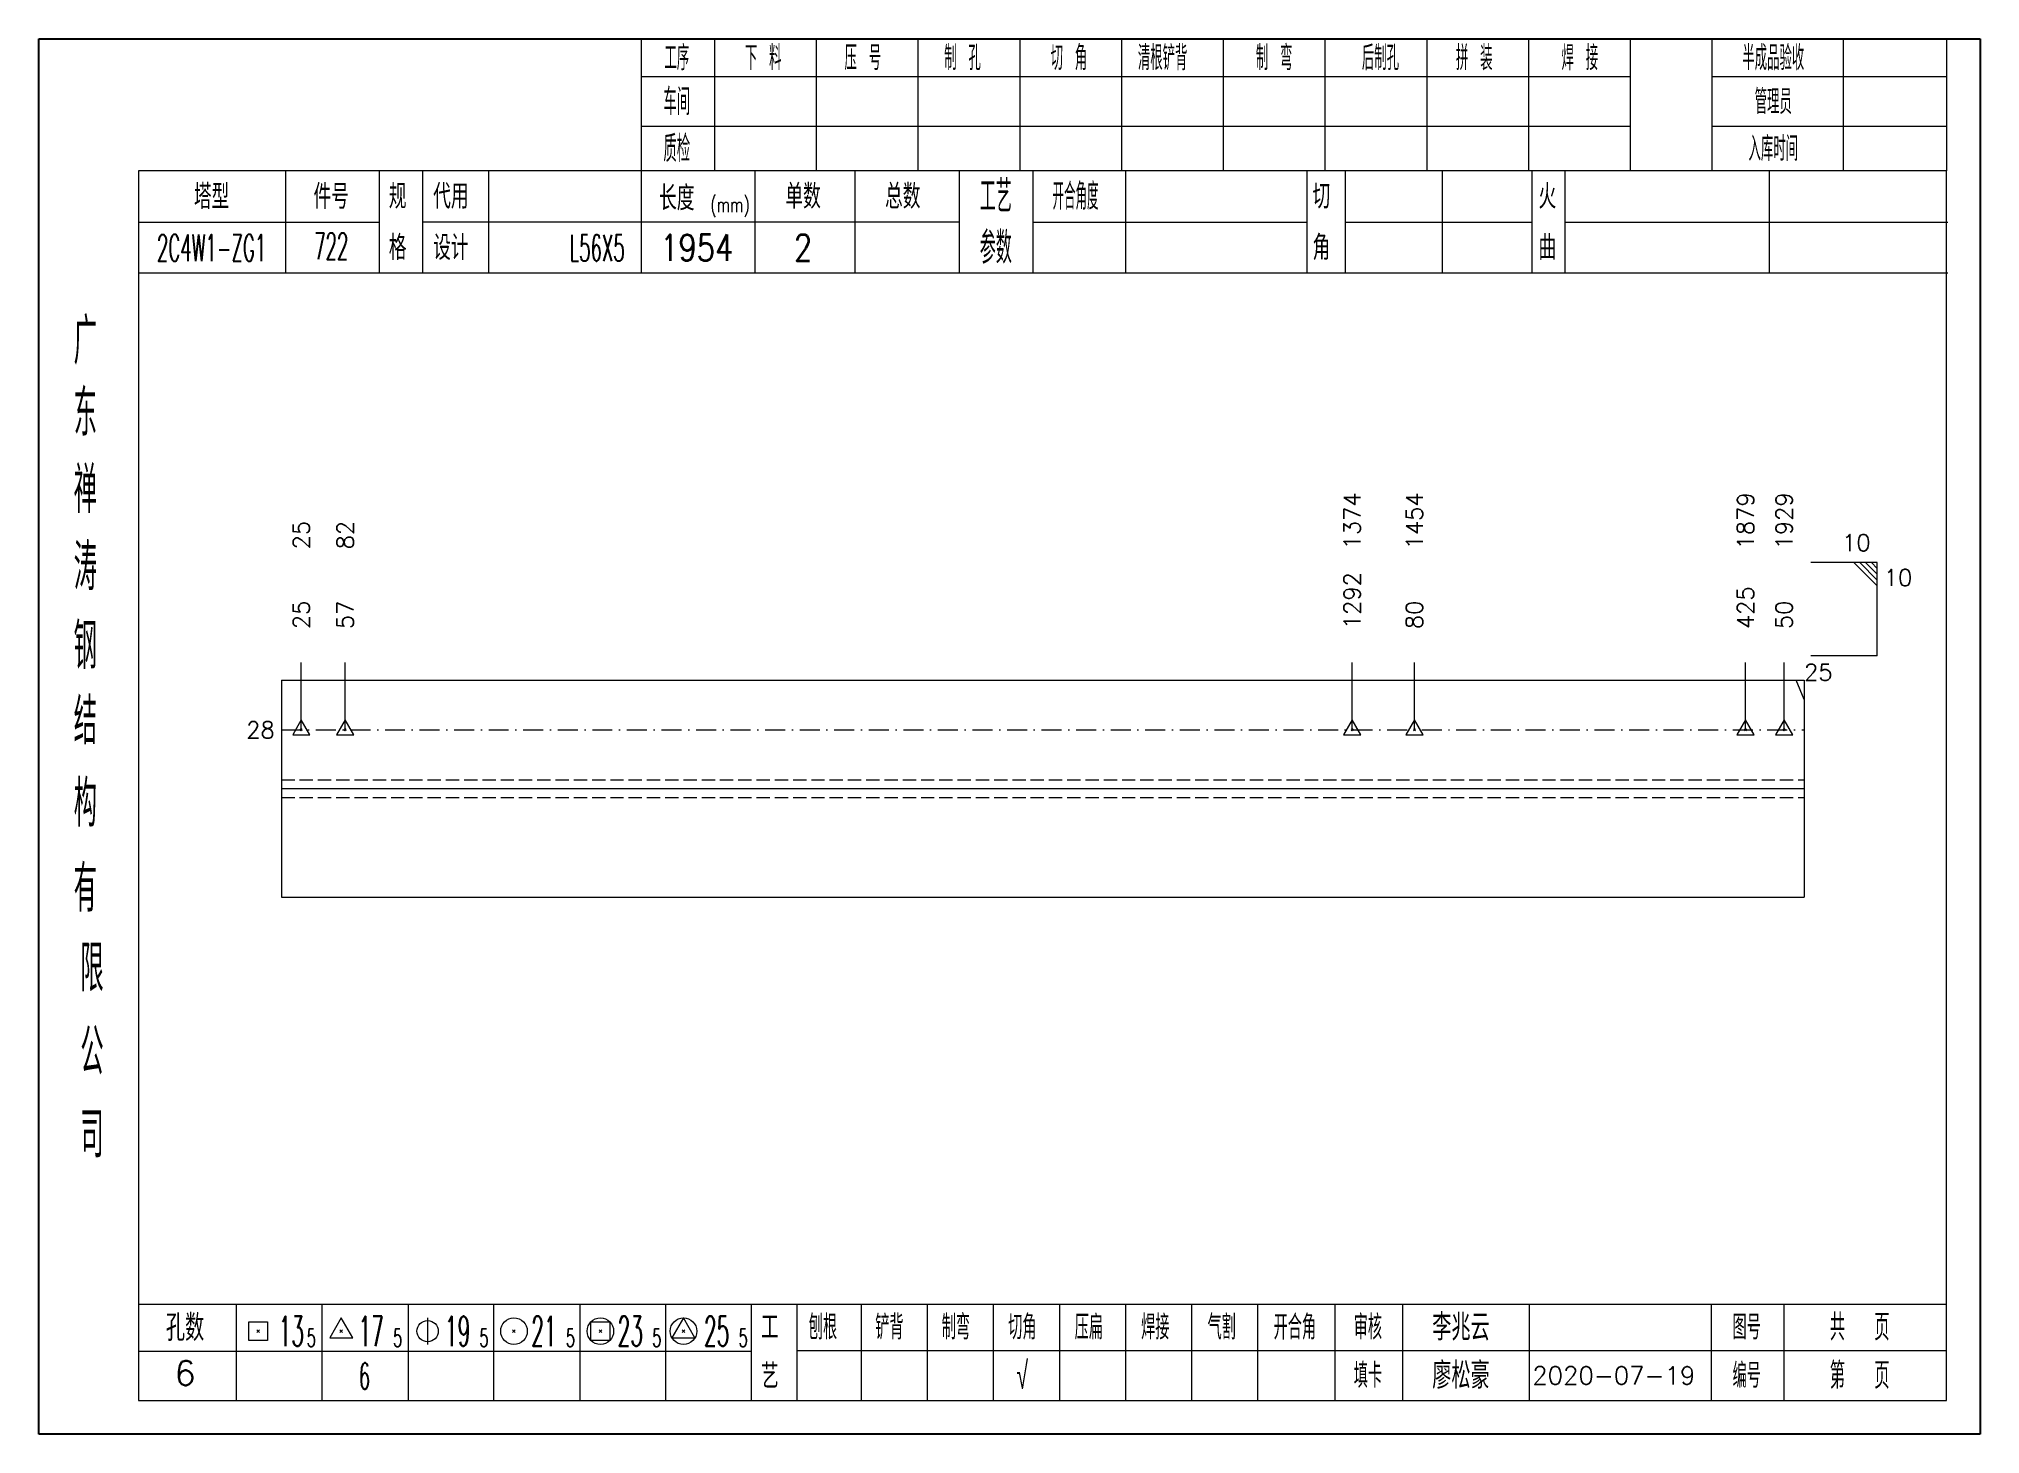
# Model space of a CAD drawing. Extents: x 154981 to 165753, y -86801 to -82885.
# Drawn here: x 162320.6 to 162612.7, y -83126.7 to -82916.7 of the extents above; entities that cross this region are included whole.
import ezdxf
from ezdxf.enums import TextEntityAlignment as Align

# ---------------------------------------------------------------- set-up
doc = ezdxf.new("R2010")
doc.units = 0
doc.header["$MEASUREMENT"] = 0
doc.linetypes.add('一点画线', pattern=[5.2, 3, -1, 0.2, -1])
doc.linetypes.add('虚线', pattern=[2.75, 2, -0.75])
doc.layers.get('0').update_dxf_attribs({"linetype": 'CONTINUOUS', "lineweight": 25})
for name, color, linetype, lineweight in [('1', 7, 'CONTINUOUS', 25), ('4', 7, 'CONTINUOUS', 25), ('5', 7, 'CONTINUOUS', 25)]:
    doc.layers.add(name, color=color, linetype=linetype, lineweight=lineweight)
doc.styles.get("Standard").update_dxf_attribs({"font": 'simplex.shx', "width": 0.7, "height": 3, "bigfont": 'gbhzfs.shx'})

msp = doc.modelspace()

# ---------------------------------------------------------------- texts
at = {"color": 7, "linetype": 'Continuous', "lineweight": 13}
for s, p in [('1374', (162518.20469, -82993.52383)), ('1454', (162527.58565, -82993.52383)), ('1879', (162577.42201, -82993.52383)), ('1929', (162583.21666, -82993.52383)), ('25', (162360.08666, -82993.52383)), ('82', (162366.70215, -82993.52383))]:
    msp.add_text(s, height=2.5, rotation=90, dxfattribs=at).set_placement(p, align=Align.MIDDLE_LEFT)
msp.add_text('10', height=2.5, dxfattribs=at).set_placement((162596.21666, -82994.52383), align=Align.BOTTOM_RIGHT)
msp.add_text('10', height=2.5, dxfattribs=at).set_placement((162598.21666, -82996.52383), align=Align.TOP_LEFT)
at = {"color": 4, "linetype": 'Continuous', "lineweight": 9}
for s, p in [('1292', (162518.20469, -83005.52383)), ('425', (162577.42201, -83005.52383)), ('25', (162360.08666, -83005.52383)), ('57', (162366.70215, -83005.52383)), ('80', (162527.58565, -83005.52383)), ('50', (162583.21666, -83005.52383))]:
    msp.add_text(s, height=2.5, rotation=90, dxfattribs=at).set_placement(p, align=Align.MIDDLE_LEFT)
at = {"color": 7, "linetype": 'Continuous', "lineweight": 13}
msp.add_text('25', height=2.5, dxfattribs=at).set_placement((162586.21666, -83012.02383), align=Align.MIDDLE_LEFT)
msp.add_text('28', height=2.5, dxfattribs=at).set_placement((162356.08666, -83020.68455), align=Align.MIDDLE_RIGHT)
at = {"layer": '4', "color": 1, "linetype": 'Continuous', "lineweight": 25}
for s, height, width, p in [('工序', 3.7, 0.7, (162416.58666, -82919.56733)), ('下 料', 3.7, 0.7, (162429.58666, -82919.56733)), ('压 号', 3.7, 0.7, (162444.58666, -82919.56733)), ('制 孔', 3.7, 0.7, (162459.58666, -82919.56733)), ('切 角', 3.7, 0.7, (162475.58666, -82919.56733)), ('清根铲背 ', 3.7, 0.7, (162490.58666, -82919.56733)), (' 制 弯', 3.7, 0.7, (162505.58666, -82919.56733)), (' 后制孔', 3.7, 0.7, (162521.58666, -82919.56733)), ('拼 装', 3.7, 0.7, (162536.58666, -82919.56733)), (' 焊 接', 3.7, 0.7, (162551.58666, -82919.56733)), ('半成品验收', 3.7, 0.7, (162581.58666, -82919.56733)), ('车间', 4, 0.7, (162416.58666, -82926.16733)), ('管理员', 3.7, 0.7, (162581.58666, -82926.16733)), ('质检', 4, 0.7, (162416.58666, -82933.22733)), ('入库时间', 3.7, 0.7, (162581.58666, -82933.22733)), ('工艺', 4.8, 0.7, (162464.58666, -82940.40733)), ('开合角度', 4, 0.6, (162476.58666, -82940.40733)), ('(mm)', 2.24, 0.7, (162424.58666, -82941.66733)), ('2C4W1-ZG1', 4, 0.5, (162346.58666, -82948.14733)), ('722', 4, 0.5, (162364.58666, -82947.89733)), ('L56X5', 4, 0.5, (162404.58666, -82948.16733)), ('1954', 4, 0.8, (162419.58666, -82948.11733)), ('2', 4, 0.8, (162435.58666, -82948.11733)), ('参数', 4.8, 0.7, (162464.58666, -82948.11733)), ('广', 6.96, 0.7, (162327.58666, -82962.19733)), ('东', 6.96, 0.7, (162327.58666, -82972.98733)), ('禅', 6.96, 0.7, (162327.58666, -82984.57733)), ('涛', 6.96, 0.7, (162327.58666, -82996.17733)), ('钢', 6.96, 0.7, (162327.58666, -83008.06733)), ('结', 6.96, 0.7, (162327.58666, -83019.37733)), ('构', 6.96, 0.7, (162327.58666, -83031.75733)), ('有', 6.96, 0.7, (162327.58666, -83044.56733)), ('限', 6.96, 0.7, (162328.58666, -83056.56733)), ('公', 6.96, 0.7, (162328.58666, -83069.10733)), ('司', 6.96, 0.7, (162328.58666, -83081.58733)), ('13', 4.47, 0.5, (162358.58666, -83111.16733)), ('5', 2.68, 0.6, (162361.58666, -83112.16733)), ('17', 4.47, 0.5, (162370.58666, -83111.16733)), ('5', 2.68, 0.6, (162374.58666, -83112.16733)), ('19', 4.47, 0.5, (162383.58666, -83111.16733)), ('5', 2.68, 0.6, (162387.58666, -83112.16733)), ('21', 4.47, 0.5, (162396.58666, -83111.16733)), ('5', 2.68, 0.6, (162400.58666, -83112.16733)), ('23', 4.47, 0.5, (162409.58666, -83111.16733)), ('5', 2.68, 0.6, (162413.58666, -83112.16733)), ('25', 4.47, 0.5, (162422.58666, -83111.16733)), ('5', 2.68, 0.6, (162426.58666, -83112.16733)), ('刨根', 3.7, 0.8, (162438.58666, -83110.56733)), ('铲背', 3.7, 0.8, (162448.58666, -83110.56733)), ('制弯', 3.7, 0.8, (162458.58666, -83110.56733)), ('切角', 3.7, 0.8, (162468.58666, -83110.56733)), ('压扁', 3.7, 0.8, (162478.58666, -83110.56733)), ('焊接', 3.7, 0.8, (162488.58666, -83110.56733)), ('气割', 3.7, 0.8, (162498.58666, -83110.56733)), ('开合角', 3.7, 0.8, (162509.58666, -83110.56733)), ('审核', 3.7, 0.8, (162520.58666, -83110.56733)), ('图号', 3.7, 0.8, (162577.58666, -83110.56733)), ('共  页', 4, 0.8, (162594.58666, -83110.56733)), ('6', 4, 0.5, (162369.58666, -83117.91733)), ('√', 4, 0.6, (162468.58666, -83117.83733)), ('填卡', 3.7, 0.8, (162520.58666, -83117.83733)), ('编号', 3.7, 0.8, (162577.58666, -83117.83733)), ('第  页', 4, 0.8, (162594.58666, -83117.83733))]:
    msp.add_text(s, height=height, dxfattribs=dict(at, width=width)).set_placement(p, align=Align.MIDDLE_CENTER)
for s, height, p in [('塔型', 3.7, (162346.58666, -82940.43733)), ('件号', 3.7, (162364.58666, -82940.43733)), ('规', 3.7, (162374.58666, -82940.40733)), ('代用', 3.7, (162382.58666, -82940.40733)), ('长度', 3.7, (162416.58666, -82940.66733)), ('单数', 3.7, (162435.58666, -82940.40733)), ('总数', 3.7, (162450.58666, -82940.40733)), ('切', 3.7, (162513.58666, -82940.40733)), ('火', 3.7, (162547.58666, -82940.40733)), ('格', 3.7, (162374.58666, -82948.11733)), ('设计', 3.7, (162382.58666, -82948.11733)), ('角', 3.7, (162513.58666, -82948.11733)), ('曲', 3.7, (162547.58666, -82948.11733)), ('孔数', 4, (162342.58666, -83110.64733)), ('工', 3.7, (162430.58666, -83110.56733)), ('李兆云', 4, (162534.58666, -83110.56733)), ('6', 3.7, (162342.58666, -83117.47733)), ('艺', 3.7, (162430.58666, -83117.91733)), ('廖松豪', 4, (162534.58666, -83117.83733)), ('2020-07-19', 2.7, (162557.58666, -83117.83733))]:
    msp.add_text(s, height=height, dxfattribs=at).set_placement(p, align=Align.MIDDLE_CENTER)

# ---------------------------------------------------------------- blocks, each defined once
blk = doc.blocks.new('孔17.5')
at = {"layer": '5', "color": 7, "linetype": 'Continuous', "lineweight": 13}
for p, q in [((0, 1), (-0.866, -0.5)), ((-0.1, -0.1), (0.1, 0.1)), ((0.1, -0.1), (-0.1, 0.1)), ((0.866, -0.5), (0, 1)), ((-0.866, -0.5), (0.866, -0.5))]:
    blk.add_line(p, q, dxfattribs=at)
blk = doc.blocks.new('CTJGK')
at = {"color": 6, "linetype": 'Continuous'}
for p, q in [((0, 209.97), (292.13, 209.97)), ((0, 0), (0, 209.97)), ((292.13, 209.97), (292.13, 0)), ((292.13, 0), (0, 0))]:
    blk.add_line(p, q, dxfattribs=at)

# ---------------------------------------------------------------- linework, layer by layer
at = {"color": 7, "linetype": 'Continuous', "lineweight": 13}
for p, q in [((162597.21666, -82995.52383), (162587.21666, -82995.52383)), ((162593.71666, -82995.52383), (162597.21666, -82999.02383)), ((162594.59166, -82995.52383), (162597.21666, -82998.14883)), ((162595.46666, -82995.52383), (162597.21666, -82997.27383)), ((162596.34166, -82995.52383), (162597.21666, -82996.39883)), ((162597.21666, -83009.52383), (162597.21666, -82995.52383)), ((162360.08666, -83020.68455), (162360.08666, -83010.52383)), ((162366.70215, -83020.68455), (162366.70215, -83010.52383)), ((162518.20469, -83020.68455), (162518.20469, -83010.52383)), ((162527.58565, -83020.68455), (162527.58565, -83010.52383)), ((162577.42201, -83020.68455), (162577.42201, -83010.52383)), ((162583.21666, -83020.68455), (162583.21666, -83010.52383)), ((162597.21666, -83009.52383), (162587.21666, -83009.52383)), ((162586.21666, -83016.10228), (162585.04404, -83013.18455))]:
    msp.add_line(p, q, dxfattribs=at)
at = {"color": 7, "linetype": 'Continuous', "lineweight": 18}
for p, q in [((162357.08666, -83013.18455), (162357.08666, -83045.86312)), ((162357.08666, -83013.18455), (162586.21666, -83013.18455)), ((162586.21666, -83013.18455), (162586.21666, -83045.86312)), ((162357.08666, -83029.52383), (162586.21666, -83029.52383))]:
    msp.add_line(p, q, dxfattribs=at)
at = {"color": 1, "linetype": '一点画线', "lineweight": 13}
msp.add_line((162357.08666, -83020.68455), (162586.21666, -83020.68455), dxfattribs=at)
at = {"color": 6, "linetype": '虚线', "lineweight": 18}
for p, q in [((162357.08666, -83028.18455), (162586.21666, -83028.18455)), ((162357.08666, -83030.86312), (162586.21666, -83030.86312))]:
    msp.add_line(p, q, dxfattribs=at)
at = {"layer": '1', "color": 7, "linetype": 'Continuous', "lineweight": 18}
msp.add_line((162357.08666, -83045.86312), (162586.21666, -83045.86312), dxfattribs=at)
at = {"layer": '4', "color": 1, "linetype": 'Continuous', "lineweight": 18}
for p, q in [((162320.58666, -82916.69733), (162320.58666, -83126.66733)), ((162612.71666, -82916.69733), (162320.58666, -82916.69733)), ((162411.21666, -82916.69733), (162411.21666, -82936.53733)), ((162422.24666, -82916.69733), (162422.24666, -82936.55733)), ((162437.55666, -82916.69733), (162437.55666, -82936.55733)), ((162452.87666, -82916.69733), (162452.87666, -82936.55733)), ((162468.18666, -82916.69733), (162468.18666, -82936.55733)), ((162483.49666, -82916.69733), (162483.49666, -82936.55733)), ((162498.80666, -82916.69733), (162498.80666, -82936.55733)), ((162514.12666, -82916.69733), (162514.12666, -82936.55733)), ((162529.43666, -82916.69733), (162529.43666, -82936.55733)), ((162544.74666, -82916.69733), (162544.74666, -82936.55733)), ((162560.05666, -82916.69733), (162560.05666, -82936.53733)), ((162560.05666, -82916.69733), (162560.05666, -82936.55733)), ((162572.33666, -82916.69733), (162572.33666, -82936.55733)), ((162592.08666, -82916.69733), (162592.08666, -82936.55733)), ((162607.66666, -82916.69733), (162607.66666, -82936.55733)), ((162612.71666, -82946.49733), (162612.71666, -82916.69733)), ((162560.05666, -82922.42733), (162411.21666, -82922.42733)), ((162607.66666, -82922.42733), (162572.33666, -82922.42733)), ((162560.05666, -82929.90733), (162411.21666, -82929.90733)), ((162607.66666, -82929.90733), (162572.33666, -82929.90733)), ((162335.59666, -82936.55733), (162335.59666, -83121.61733)), ((162607.66666, -82936.55733), (162335.59666, -82936.55733)), ((162357.71666, -82936.54733), (162357.71666, -82951.96733)), ((162371.86666, -82951.96733), (162371.86666, -82936.55733)), ((162378.36666, -82951.96733), (162378.36666, -82936.55733)), ((162388.23666, -82936.55733), (162388.23666, -82951.96733)), ((162411.21666, -82936.53733), (162411.21666, -82951.96733)), ((162428.33666, -82936.55733), (162428.33666, -82951.96733)), ((162443.38666, -82936.55733), (162443.38666, -82951.96733)), ((162459.08666, -82936.55733), (162459.08666, -82951.96733)), ((162470.14666, -82936.55733), (162470.14666, -82951.96733)), ((162484.09666, -82936.55733), (162484.09666, -82951.96733)), ((162511.39666, -82936.55733), (162511.39666, -82951.96733)), ((162517.15666, -82936.55733), (162517.15666, -82951.96733)), ((162531.77666, -82936.55733), (162531.77666, -82951.96733)), ((162545.23666, -82936.55733), (162545.23666, -82951.96733)), ((162550.22666, -82936.55733), (162550.22666, -82951.96733)), ((162580.96666, -82936.55733), (162580.96666, -82951.96733)), ((162607.66666, -83121.61733), (162607.66666, -82936.55733)), ((162371.86666, -82944.31733), (162335.59666, -82944.31733)), ((162459.08666, -82944.26733), (162378.36666, -82944.26733)), ((162470.14666, -82944.26733), (162511.39666, -82944.26733)), ((162517.15666, -82944.26733), (162545.23666, -82944.26733)), ((162550.22666, -82944.26733), (162607.84666, -82944.26733)), ((162612.71666, -83126.66733), (162612.71666, -82946.49733)), ((162607.84666, -82951.96733), (162335.59666, -82951.96733)), ((162335.59666, -83107.08733), (162607.66666, -83107.08733)), ((162350.28666, -83107.08733), (162350.28666, -83121.61733)), ((162363.21666, -83121.61733), (162363.21666, -83107.08733)), ((162376.14666, -83107.08733), (162376.14666, -83121.61733)), ((162389.06666, -83121.61733), (162389.06666, -83107.08733)), ((162401.99666, -83107.08733), (162401.99666, -83121.61733)), ((162414.92666, -83121.61733), (162414.92666, -83107.08733)), ((162427.84666, -83121.61733), (162427.84666, -83107.08733)), ((162434.71666, -83121.61733), (162434.71666, -83107.08733)), ((162444.37666, -83121.61733), (162444.37666, -83107.08733)), ((162454.31666, -83121.61733), (162454.31666, -83107.08733)), ((162464.25666, -83121.61733), (162464.25666, -83107.08733)), ((162474.20666, -83121.61733), (162474.20666, -83107.08733)), ((162484.14666, -83121.61733), (162484.14666, -83107.08733)), ((162494.08666, -83121.61733), (162494.08666, -83107.08733)), ((162504.03666, -83121.61733), (162504.03666, -83107.08733)), ((162515.67666, -83121.61733), (162515.67666, -83107.08733)), ((162525.82666, -83121.61733), (162525.82666, -83107.08733)), ((162544.88666, -83121.61733), (162544.88666, -83107.08733)), ((162572.26666, -83121.61733), (162572.26666, -83107.08733)), ((162583.22666, -83121.61733), (162583.22666, -83107.08733)), ((162427.84666, -83114.21733), (162335.59666, -83114.21733)), ((162434.67666, -83114.05733), (162607.66666, -83114.05733)), ((162335.59666, -83121.61733), (162607.66666, -83121.61733)), ((162320.58666, -83126.66733), (162612.71666, -83126.66733))]:
    msp.add_line(p, q, dxfattribs=at)
at = {"layer": '4', "color": 7, "linetype": 'Continuous', "lineweight": 13}
for p, q in [((162352.17266, -83112.58133), (162352.17266, -83109.75333)), ((162352.17266, -83109.75333), (162355.00066, -83109.75333)), ((162353.38666, -83111.36733), (162353.78666, -83110.96733)), ((162353.78666, -83111.36733), (162353.38666, -83110.96733)), ((162355.00066, -83109.75333), (162355.00066, -83112.58133)), ((162366.08666, -83109.16733), (162364.35466, -83112.16733)), ((162365.88666, -83111.36733), (162366.28666, -83110.96733)), ((162366.28666, -83111.36733), (162365.88666, -83110.96733)), ((162367.81866, -83112.16733), (162366.08666, -83109.16733)), ((162379.08666, -83109.16733), (162379.08666, -83113.16733)), ((162391.88666, -83111.36733), (162392.28666, -83110.96733)), ((162392.28666, -83111.36733), (162391.88666, -83110.96733)), ((162403.67266, -83112.58133), (162403.67266, -83109.75333)), ((162403.67266, -83109.75333), (162406.50066, -83109.75333)), ((162404.88666, -83111.36733), (162405.28666, -83110.96733)), ((162405.28666, -83111.36733), (162404.88666, -83110.96733)), ((162406.50066, -83109.75333), (162406.50066, -83112.58133)), ((162417.58666, -83109.16733), (162415.85466, -83112.16733)), ((162417.38666, -83111.36733), (162417.78666, -83110.96733)), ((162417.78666, -83111.36733), (162417.38666, -83110.96733)), ((162419.31866, -83112.16733), (162417.58666, -83109.16733)), ((162355.00066, -83112.58133), (162352.17266, -83112.58133)), ((162364.35466, -83112.16733), (162367.81866, -83112.16733)), ((162406.50066, -83112.58133), (162403.67266, -83112.58133)), ((162415.85466, -83112.16733), (162419.31866, -83112.16733))]:
    msp.add_line(p, q, dxfattribs=at)
for centre, radius in [((162379.08666, -83111.16733), 1.6), ((162392.08666, -83111.16733), 2), ((162405.08666, -83111.16733), 2), ((162417.58666, -83111.16733), 2)]:
    msp.add_circle(centre, radius, dxfattribs=at)

# ---------------------------------------------------------------- block references
at = {"color": 0, "linetype": 'Continuous'}
msp.add_blockref('CTJGK', (162320.58666, -83126.66733), dxfattribs=at)
at = {"color": 4, "linetype": 'Continuous', "lineweight": 9, "xscale": 1.5, "yscale": 1.5, "zscale": 1.5}
for p in [(162360.08666, -83020.68455), (162366.70215, -83020.68455), (162518.20469, -83020.68455), (162527.58565, -83020.68455), (162577.42201, -83020.68455), (162583.21666, -83020.68455)]:
    msp.add_blockref('孔17.5', p, dxfattribs=at)

msp.set_redraw_order([(e.dxf.handle, doc.entitydb.next_handle()) for e in msp.query("TEXT MTEXT ATTDEF DIMENSION ARC_DIMENSION")])  # texts and dimensions are drawn at this point

doc.saveas('drawing.dxf')
